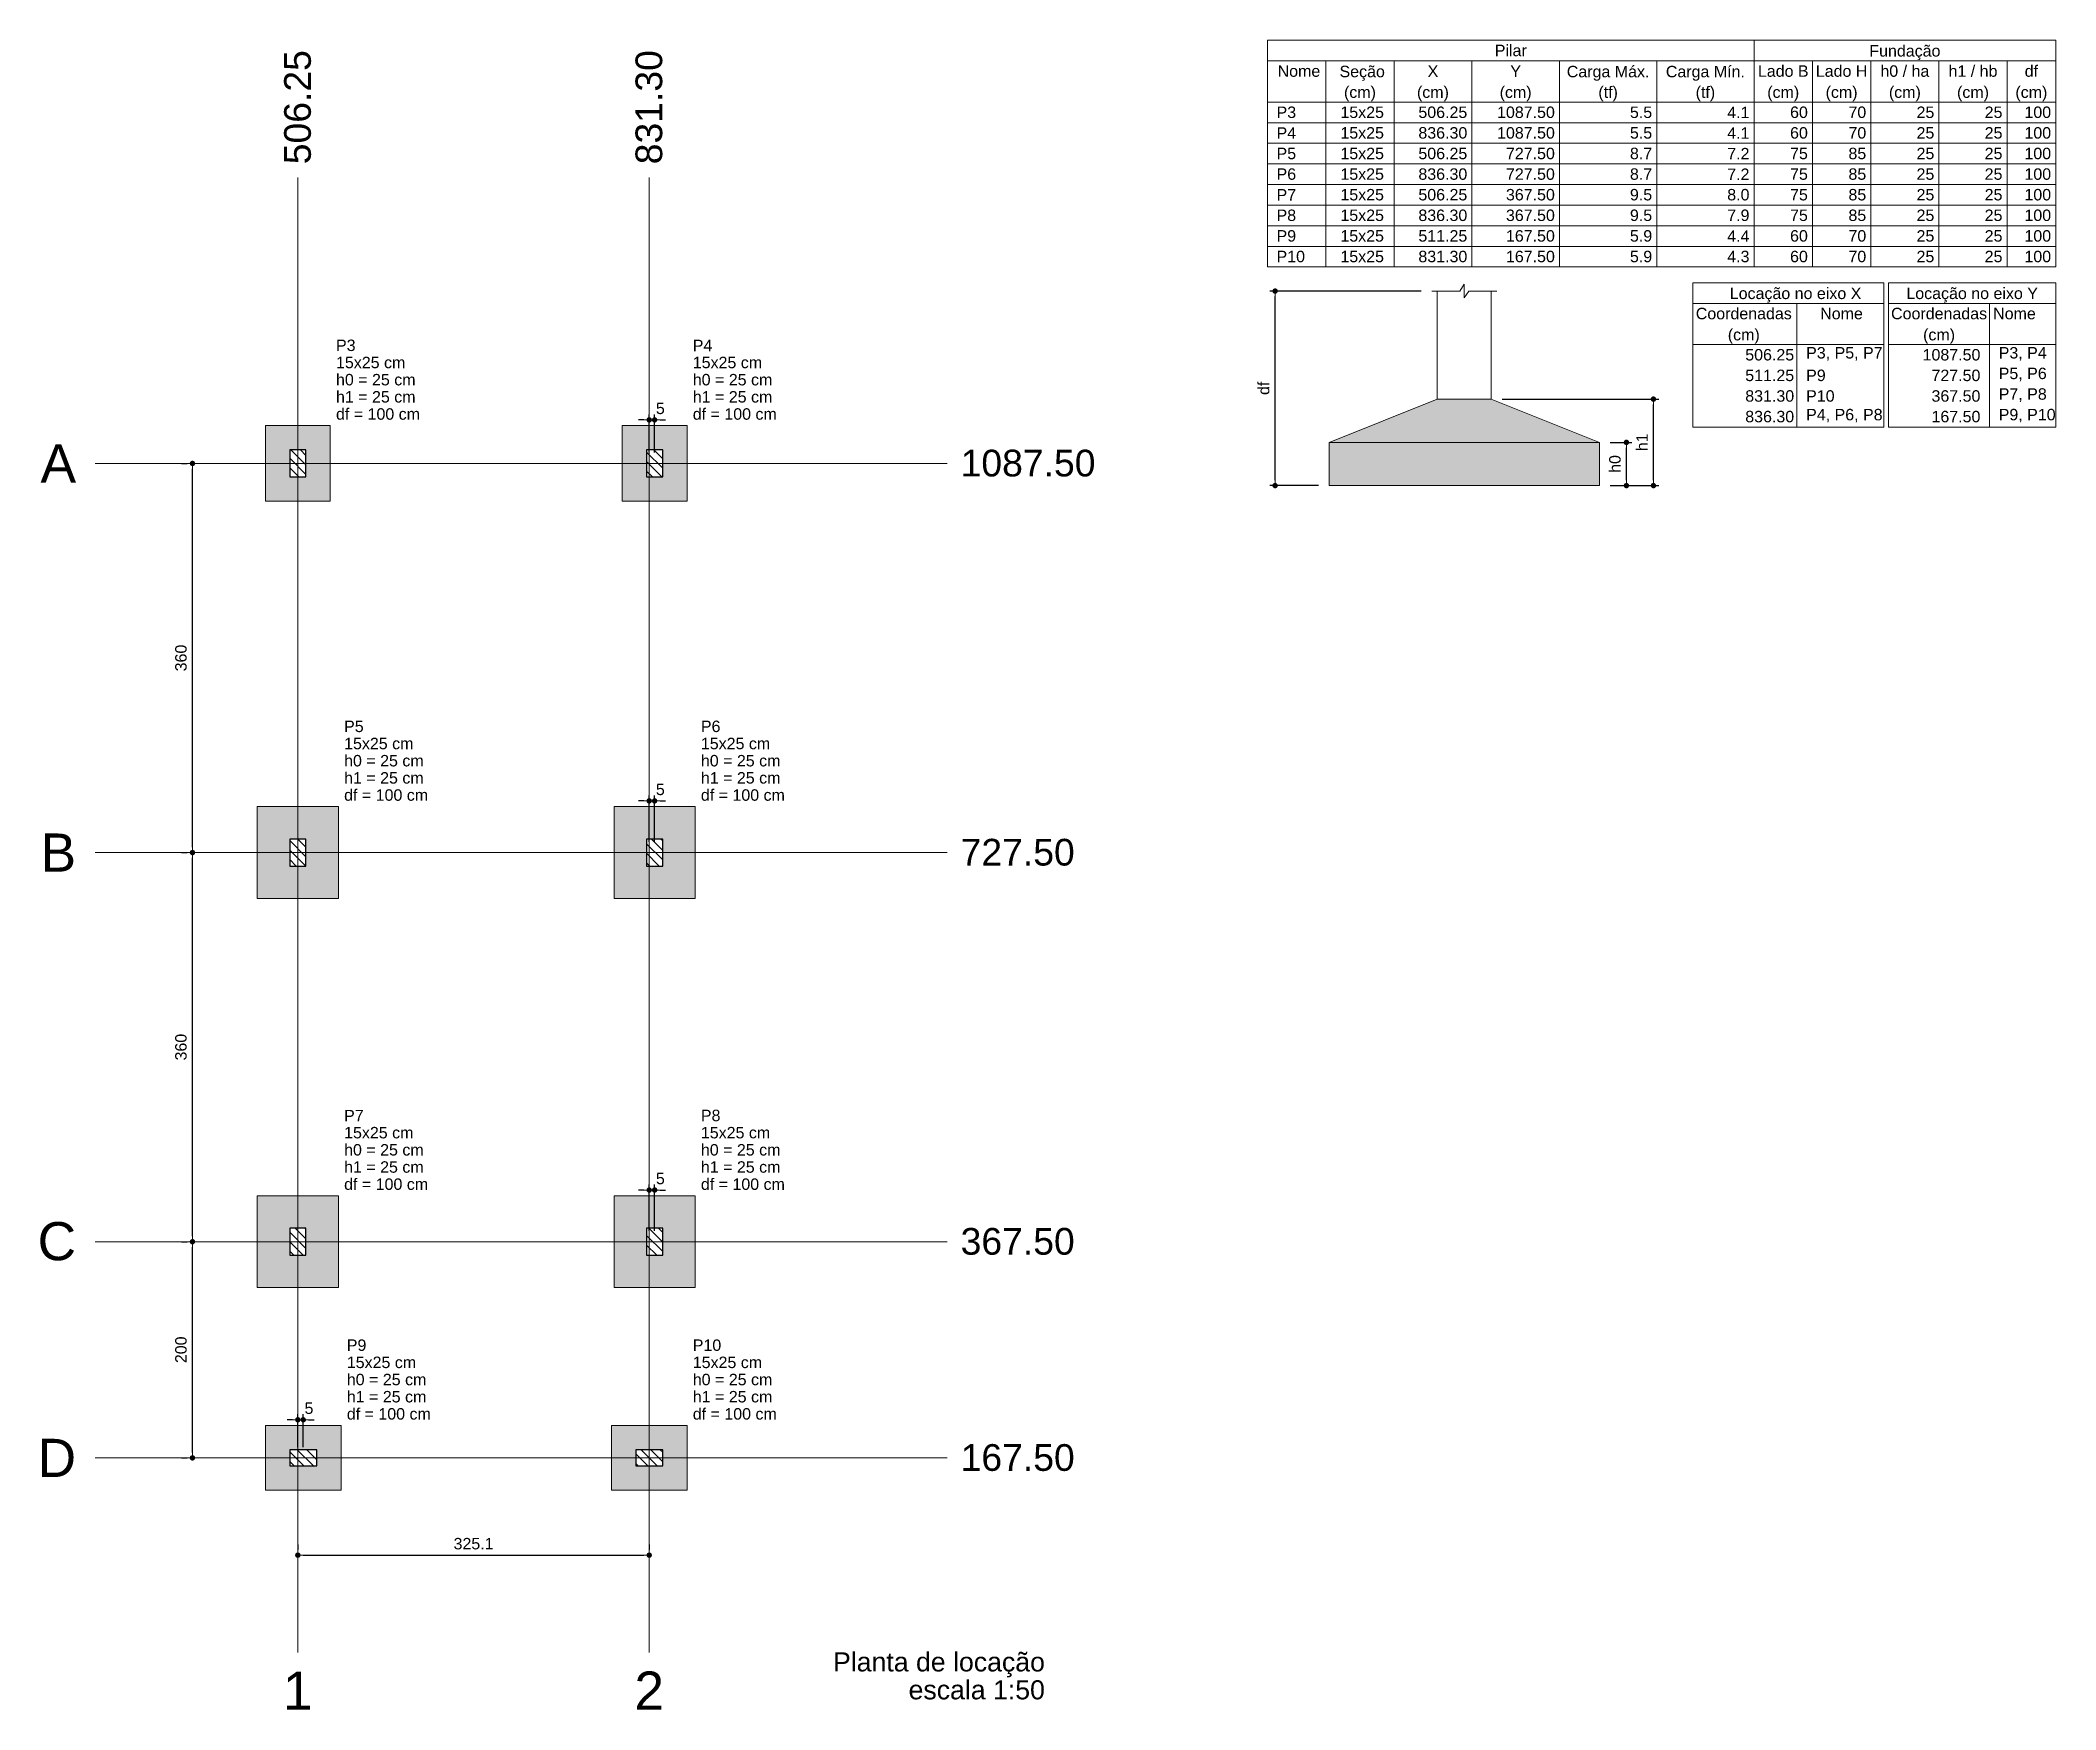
# Model space of a CAD drawing. Extents: x 5006 to 5323, y 875 to 3681.
# Drawn here: x 5208.56 to 5245.84, y 3625.83 to 3656.71 of the extents above; entities that cross this region are included whole.
import ezdxf

# ---------------------------------------------------------------- set-up
doc = ezdxf.new("R2010")
doc.units = 0
doc.header["$LTSCALE"] = 2
for name, color, linetype, lineweight in [('LC-Cotas', 7, 'Continuous', 5), ('LC-Eixos', 9, 'Continuous', 5), ('LC-Hachuras das sapatas', 43, 'Continuous', 5), ('LC-Hachuras dos pilares', 9, 'Continuous', 5), ('LC-Seção das fundações', 7, 'Continuous', 5), ('LC-Seção dos pilares', 4, 'Continuous', 30), ('LC-Tabelas', 1, 'Continuous', 20), ('LC-Textos', 3, 'Continuous', 20), ('LC-Textos das tabelas', 5, 'Continuous', 5)]:
    doc.layers.add(name, color=color, linetype=linetype, lineweight=lineweight)
doc.styles.add('ARIAL', font='arial.ttf')
doc.styles.get("Standard").update_dxf_attribs({"font": 'arial.ttf'})
doc.dimstyles.new('UM_1.000000', dxfattribs={"dimtxt": 0.18, "dimasz": 0.1, "dimexe": 0.1, "dimexo": 0.2, "dimgap": 0, "dimtad": 1, "dimtih": 1, "dimtoh": 1, "dimdec": 1, "dimzin": 0, "dimdsep": 46, "dimtxsty": 'Standard', "dimcen": 0.09, "dimdle": 0.1, "dimadec": 1, "dimazin": 2, "dimtfac": 1, "dimtdec": 4, "dimtofl": 0, "dimtmove": 0, "dimatfit": 3, "dimfxl": 1, "dimtolj": 1, "dimarcsym": 0})
doc.dimstyles.new('UM_50.000000', dxfattribs={"dimtxt": 0.18, "dimasz": 0.1, "dimexe": 0.1, "dimexo": 0.2, "dimgap": 0, "dimtad": 1, "dimtih": 1, "dimtoh": 1, "dimdec": 1, "dimlfac": 50, "dimzin": 0, "dimdsep": 46, "dimtxsty": 'Standard', "dimcen": 0.09, "dimdle": 0.1, "dimadec": 1, "dimazin": 2, "dimtfac": 1, "dimtdec": 4, "dimtofl": 0, "dimtmove": 0, "dimatfit": 3, "dimfxl": 1, "dimtolj": 1, "dimarcsym": 0})
pattern_1 = [(135, (5203.19627, 3627.13501), (-0.08838835, -0.08838835), [])]

msp = doc.modelspace()

# ---------------------------------------------------------------- texts
at = {"layer": 'LC-Textos', "linetype": 'Continuous', "char_height": 0.4942, "width": 4.234053, "attachment_point": 7, "rotation": 90, "line_spacing_factor": 0.798, "style": 'ARIAL'}
for s, insert in [('506.25', (5213.5684, 3654.4206)), ('831.30', (5220.0694, 3654.4206))]:
    msp.add_mtext(s, dxfattribs=dict(at, insert=insert))
at = {"layer": 'LC-Textos', "linetype": 'Continuous', "line_spacing_factor": 0.798, "style": 'ARIAL'}
for s, insert, char_height, width, attachment_point in [('P3', (5214.0272, 3650.9617), 0.2118, 0.730248, 7), ('P4', (5220.6282, 3650.9617), 0.2118, 0.730248, 7), ('h0 = 25 cm', (5214.0272, 3650.3263), 0.2118, 2.970452, 7), ('15x25 cm', (5214.0272, 3650.644), 0.2118, 2.583508, 7), ('h0 = 25 cm', (5220.6282, 3650.3263), 0.2118, 2.970452, 7), ('15x25 cm', (5220.6282, 3650.644), 0.2118, 2.583508, 7), ('h1 = 25 cm', (5214.0272, 3650.0086), 0.2118, 2.970452, 7), ('h1 = 25 cm', (5220.6282, 3650.0086), 0.2118, 2.970452, 7), ('df = 100 cm', (5214.0272, 3649.6909), 0.2118, 3.136286, 7), ('df = 100 cm', (5220.6282, 3649.6909), 0.2118, 3.136286, 7), ('A', (5209.2183, 3648.532), 0.706, 1.319038, 9), ('1087.50', (5225.5835, 3648.6379), 0.4942, 5.003943, 7), ('15x25 cm', (5214.1772, 3643.594), 0.2118, 2.583508, 7), ('P5', (5214.1772, 3643.9117), 0.2118, 0.730248, 7), ('15x25 cm', (5220.7782, 3643.594), 0.2118, 2.583508, 7), ('P6', (5220.7782, 3643.9117), 0.2118, 0.730248, 7), ('h0 = 25 cm', (5214.1772, 3643.2763), 0.2118, 2.970452, 7), ('h0 = 25 cm', (5220.7782, 3643.2763), 0.2118, 2.970452, 7), ('h1 = 25 cm', (5214.1772, 3642.9586), 0.2118, 2.970452, 7), ('h1 = 25 cm', (5220.7782, 3642.9586), 0.2118, 2.970452, 7), ('df = 100 cm', (5214.1772, 3642.6409), 0.2118, 3.136286, 7), ('df = 100 cm', (5220.7782, 3642.6409), 0.2118, 3.136286, 7), ('B', (5209.2183, 3641.332), 0.706, 1.319038, 9), ('727.50', (5225.5835, 3641.4379), 0.4942, 4.234053, 7), ('P7', (5214.1772, 3636.7117), 0.2118, 0.730248, 7), ('P8', (5220.7782, 3636.7117), 0.2118, 0.730248, 7), ('15x25 cm', (5214.1772, 3636.394), 0.2118, 2.583508, 7), ('15x25 cm', (5220.7782, 3636.394), 0.2118, 2.583508, 7), ('h0 = 25 cm', (5214.1772, 3636.0763), 0.2118, 2.970452, 7), ('h1 = 25 cm', (5214.1772, 3635.7586), 0.2118, 2.970452, 7), ('h0 = 25 cm', (5220.7782, 3636.0763), 0.2118, 2.970452, 7), ('h1 = 25 cm', (5220.7782, 3635.7586), 0.2118, 2.970452, 7), ('df = 100 cm', (5214.1772, 3635.4409), 0.2118, 3.136286, 7), ('df = 100 cm', (5220.7782, 3635.4409), 0.2118, 3.136286, 7), ('C', (5209.2183, 3634.132), 0.706, 1.428153, 9), ('367.50', (5225.5835, 3634.2379), 0.4942, 4.234053, 7), ('P9', (5214.2272, 3632.4617), 0.2118, 0.730248, 7), ('P10', (5220.6282, 3632.4617), 0.2118, 1.061915, 7), ('15x25 cm', (5214.2272, 3632.144), 0.2118, 2.583508, 7), ('15x25 cm', (5220.6282, 3632.144), 0.2118, 2.583508, 7), ('h0 = 25 cm', (5214.2272, 3631.8263), 0.2118, 2.970452, 7), ('h0 = 25 cm', (5220.6282, 3631.8263), 0.2118, 2.970452, 7), ('h1 = 25 cm', (5214.2272, 3631.5086), 0.2118, 2.970452, 7), ('h1 = 25 cm', (5220.6282, 3631.5086), 0.2118, 2.970452, 7), ('df = 100 cm', (5214.2272, 3631.1909), 0.2118, 3.136286, 7), ('df = 100 cm', (5220.6282, 3631.1909), 0.2118, 3.136286, 7), ('D', (5209.2183, 3630.132), 0.706, 1.428153, 9), ('167.50', (5225.5835, 3630.2379), 0.4942, 4.234053, 7), ('1', (5213.3213, 3625.826), 0.706, 1.099842, 8), ('2', (5219.8223, 3625.826), 0.706, 1.099842, 8)]:
    msp.add_mtext(s, dxfattribs=dict(at, insert=insert, char_height=char_height, width=width, attachment_point=attachment_point))
at = {"layer": 'LC-Textos', "char_height": 0.353, "attachment_point": 9, "line_spacing_factor": 0.798, "style": 'ARIAL'}
for s, insert, width in [('Planta de locação', (5227.1429, 3626.4251), 7.884461), ('escala 1:50', (5227.1427, 3626.0122), 5.062066)]:
    msp.add_mtext(s, dxfattribs=dict(at, insert=insert, width=width))
at = {"layer": 'LC-Textos das tabelas', "linetype": 'Continuous', "char_height": 0.2118, "line_spacing_factor": 0.798, "style": 'ARIAL'}
for s, insert, width, attachment_point in [('Pilar', (5235.7627, 3656.4176), 1.186844, 8), ('Fundação', (5243.0543, 3656.348), 2.638751, 8), (' Nome ', (5231.8021, 3656.0364), 1.912219, 8), (' Seção ', (5232.9723, 3655.966), 2.011871, 8), ('X', (5234.3225, 3656.0364), 0.395711, 8), ('Y', (5235.8527, 3656.0364), 0.395711, 8), ('Carga Máx.', (5237.5633, 3655.966), 3.066328, 8), ('Carga Mín.', (5239.3633, 3655.966), 2.934521, 8), ('Lado B', (5240.8036, 3656.0364), 1.880353, 8), ('Lado H', (5241.8837, 3656.0364), 1.913088, 8), ('h0 / ha', (5243.0539, 3656.0364), 1.814305, 8), ('h1 / hb', (5244.3141, 3656.0364), 1.814305, 8), ('df', (5245.3943, 3656.0364), 0.494784, 8), ('(cm)', (5232.9723, 3655.585), 1.185975, 8), ('(cm)', (5234.3223, 3655.585), 1.185975, 8), ('(cm)', (5235.8523, 3655.585), 1.185975, 8), ('(tf)', (5237.5633, 3655.585), 0.724795, 8), ('(tf)', (5239.3633, 3655.585), 0.724795, 8), ('(cm)', (5240.8033, 3655.585), 1.185975, 8), ('(cm)', (5241.8833, 3655.585), 1.185975, 8), ('(cm)', (5243.0543, 3655.585), 1.185975, 8), ('(cm)', (5244.3143, 3655.585), 1.185975, 8), ('(cm)', (5245.3943, 3655.585), 1.185975, 8), (' P3 ', (5231.3467, 3655.2739), 1.055327, 7), (' 15x25 ', (5232.9722, 3655.2739), 1.946112, 8), (' 506.25 ', (5234.9579, 3655.2739), 2.144257, 9), (' 1087.50 ', (5236.5781, 3655.2739), 2.47421, 9), (' 5.5 ', (5238.3784, 3655.2739), 1.154399, 9), (' 4.1 ', (5240.1787, 3655.2739), 1.154399, 9), (' 60 ', (5241.2589, 3655.2739), 0.989568, 9), (' 70 ', (5242.3391, 3655.2739), 0.989568, 9), (' 25 ', (5243.5993, 3655.2739), 0.989568, 9), (' 25 ', (5244.8595, 3655.2739), 0.989568, 9), (' 100 ', (5245.7597, 3655.2739), 1.319521, 9), (' P4 ', (5231.3467, 3654.8927), 1.055327, 7), (' 15x25 ', (5232.9722, 3654.8927), 1.946112, 8), (' 836.30 ', (5234.9579, 3654.8927), 2.144257, 9), (' 1087.50 ', (5236.5781, 3654.8927), 2.47421, 9), (' 5.5 ', (5238.3784, 3654.8927), 1.154399, 9), (' 4.1 ', (5240.1787, 3654.8927), 1.154399, 9), (' 60 ', (5241.2589, 3654.8927), 0.989568, 9), (' 70 ', (5242.3391, 3654.8927), 0.989568, 9), (' 25 ', (5243.5993, 3654.8927), 0.989568, 9), (' 25 ', (5244.8595, 3654.8927), 0.989568, 9), (' 100 ', (5245.7597, 3654.8927), 1.319521, 9), (' P5 ', (5231.3467, 3654.5114), 1.055327, 7), (' 15x25 ', (5232.9722, 3654.5114), 1.946112, 8), (' 506.25 ', (5234.9579, 3654.5114), 2.144257, 9), (' 727.50 ', (5236.5781, 3654.5114), 2.144257, 9), (' 8.7 ', (5238.3784, 3654.5114), 1.154399, 9), (' 7.2 ', (5240.1787, 3654.5114), 1.154399, 9), (' 75 ', (5241.2589, 3654.5114), 0.989568, 9), (' 85 ', (5242.3391, 3654.5114), 0.989568, 9), (' 25 ', (5243.5993, 3654.5114), 0.989568, 9), (' 25 ', (5244.8595, 3654.5114), 0.989568, 9), (' 100 ', (5245.7597, 3654.5114), 1.319521, 9), (' P6 ', (5231.3467, 3654.1302), 1.055327, 7), (' 15x25 ', (5232.9722, 3654.1302), 1.946112, 8), (' 836.30 ', (5234.9579, 3654.1302), 2.144257, 9), (' 727.50 ', (5236.5781, 3654.1302), 2.144257, 9), (' 8.7 ', (5238.3784, 3654.1302), 1.154399, 9), (' 7.2 ', (5240.1787, 3654.1302), 1.154399, 9), (' 75 ', (5241.2589, 3654.1302), 0.989568, 9), (' 85 ', (5242.3391, 3654.1302), 0.989568, 9), (' 25 ', (5243.5993, 3654.1302), 0.989568, 9), (' 25 ', (5244.8595, 3654.1302), 0.989568, 9), (' 100 ', (5245.7597, 3654.1302), 1.319521, 9), (' P7 ', (5231.3467, 3653.7489), 1.055327, 7), (' 15x25 ', (5232.9722, 3653.7489), 1.946112, 8), (' 506.25 ', (5234.9579, 3653.7489), 2.144257, 9), (' 367.50 ', (5236.5781, 3653.7489), 2.144257, 9), (' 9.5 ', (5238.3784, 3653.7489), 1.154399, 9), (' 8.0 ', (5240.1787, 3653.7489), 1.154399, 9), (' 75 ', (5241.2589, 3653.7489), 0.989568, 9), (' 85 ', (5242.3391, 3653.7489), 0.989568, 9), (' 25 ', (5243.5993, 3653.7489), 0.989568, 9), (' 25 ', (5244.8595, 3653.7489), 0.989568, 9), (' 100 ', (5245.7597, 3653.7489), 1.319521, 9), (' P8 ', (5231.3467, 3653.3677), 1.055327, 7), (' 15x25 ', (5232.9722, 3653.3677), 1.946112, 8), (' 836.30 ', (5234.9579, 3653.3677), 2.144257, 9), (' 367.50 ', (5236.5781, 3653.3677), 2.144257, 9), (' 9.5 ', (5238.3784, 3653.3677), 1.154399, 9), (' 7.9 ', (5240.1787, 3653.3677), 1.154399, 9), (' 75 ', (5241.2589, 3653.3677), 0.989568, 9), (' 85 ', (5242.3391, 3653.3677), 0.989568, 9), (' 25 ', (5243.5993, 3653.3677), 0.989568, 9), (' 25 ', (5244.8595, 3653.3677), 0.989568, 9), (' 100 ', (5245.7597, 3653.3677), 1.319521, 9), (' P9 ', (5231.3467, 3652.9865), 1.055327, 7), (' 15x25 ', (5232.9722, 3652.9865), 1.946112, 8), (' 511.25 ', (5234.9579, 3652.9865), 2.144257, 9), (' 167.50 ', (5236.5781, 3652.9865), 2.144257, 9), (' 5.9 ', (5238.3784, 3652.9865), 1.154399, 9), (' 4.4 ', (5240.1787, 3652.9865), 1.154399, 9), (' 60 ', (5241.2589, 3652.9865), 0.989568, 9), (' 70 ', (5242.3391, 3652.9865), 0.989568, 9), (' 25 ', (5243.5993, 3652.9865), 0.989568, 9), (' 25 ', (5244.8595, 3652.9865), 0.989568, 9), (' 100 ', (5245.7597, 3652.9865), 1.319521, 9), (' P10 ', (5231.3467, 3652.6052), 1.385279, 7), (' 15x25 ', (5232.9722, 3652.6052), 1.946112, 8), (' 831.30 ', (5234.9579, 3652.6052), 2.144257, 9), (' 167.50 ', (5236.5781, 3652.6052), 2.144257, 9), (' 5.9 ', (5238.3784, 3652.6052), 1.154399, 9), (' 4.3 ', (5240.1787, 3652.6052), 1.154399, 9), (' 60 ', (5241.2589, 3652.6052), 0.989568, 9), (' 70 ', (5242.3391, 3652.6052), 0.989568, 9), (' 25 ', (5243.5993, 3652.6052), 0.989568, 9), (' 25 ', (5244.8595, 3652.6052), 0.989568, 9), (' 100 ', (5245.7597, 3652.6052), 1.319521, 9), ('Locação no eixo X', (5241.0316, 3651.8612), 4.785018, 8), ('Locação no eixo Y', (5244.2988, 3651.8612), 4.606602, 8), ('Coordenadas', (5240.0737, 3651.5496), 3.581417, 8), ('Nome', (5241.8819, 3651.5496), 1.591418, 8), ('Coordenadas', (5243.687, 3651.5496), 3.581417, 8), ('Nome', (5245.0819, 3651.5496), 1.591418, 8), ('(cm)', (5240.0733, 3651.0982), 1.192836, 8), ('(cm)', (5243.6866, 3651.0982), 1.192836, 8), ('506.25', (5241.0057, 3650.7871), 1.824166, 9), ('P3, P5, P7', (5241.2273, 3650.7871), 2.854078, 7), ('1087.50', (5244.4515, 3650.7871), 2.155833, 9), ('P3, P4', (5244.7904, 3650.7871), 1.792163, 7), ('511.25', (5241.0057, 3650.4058), 1.824166, 9), ('P9', (5241.2273, 3650.4058), 0.730248, 7), ('727.50', (5244.4515, 3650.4058), 1.824166, 9), ('P5, P6', (5244.7904, 3650.4058), 1.792163, 7), ('831.30', (5241.0057, 3650.0246), 1.824166, 9), ('P10', (5241.2273, 3650.0246), 1.061915, 7), ('367.50', (5244.4515, 3650.0246), 1.824166, 9), ('P7, P8', (5244.7904, 3650.0246), 1.792163, 7), ('836.30', (5241.0057, 3649.6434), 1.824166, 9), ('P4, P6, P8', (5241.2273, 3649.6434), 2.854078, 7), ('167.50', (5244.4515, 3649.6434), 1.824166, 9), ('P9, P10', (5244.7904, 3649.6434), 2.12383, 7)]:
    msp.add_mtext(s, dxfattribs=dict(at, insert=insert, width=width, attachment_point=attachment_point))

# ---------------------------------------------------------------- blocks, each defined once
blk = doc.blocks.new('_DOT')
at = {"color": 0, "linetype": 'ByBlock'}
blk.add_line((-0.5, 0), (-1, 0), dxfattribs=at)
at = {"color": 0, "linetype": 'ByBlock', "const_width": 0.5}
blk.add_lwpolyline([(-0.25, 0, 1), (0.25, 0, 1)], format="xyb", close=True, dxfattribs=at)
blk = doc.blocks.new('*D710')
at = {"layer": 'Defpoints', "color": 0, "transparency": 16777216}
for p in [(5219.822, 3649.691), (5219.822, 3648.885), (5219.922, 3648.885)]:
    blk.add_point(p, dxfattribs=at)
at = {"layer": 'LC-Cotas', "color": 0, "lineweight": -2, "transparency": 16777216}
for p, q in [((5219.822, 3649.085), (5219.822, 3649.791)), ((5219.922, 3649.085), (5219.922, 3649.791)), ((5219.722, 3649.691), (5219.622, 3649.691)), ((5220.022, 3649.691), (5220.122, 3649.691))]:
    blk.add_line(p, q, dxfattribs=at)
at = {"layer": 'LC-Cotas', "color": 0, "lineweight": -2, "transparency": 16777216, "xscale": 0.1, "yscale": 0.1, "zscale": 0.1}
blk.add_blockref('_DOT', (5219.822, 3649.691), dxfattribs=at)
at = {"layer": 'LC-Cotas', "color": 0, "lineweight": -2, "transparency": 16777216, "xscale": 0.1, "yscale": 0.1, "zscale": 0.1, "rotation": 180}
blk.add_blockref('_DOT', (5219.922, 3649.691), dxfattribs=at)
at = {"layer": 'LC-Cotas', "transparency": 16777216, "insert": (5220.028, 3649.903), "char_height": 0.2118, "attachment_point": 5, "rotation": 0.0057, "style": 'ARIAL'}
blk.add_mtext('\\A1;5', dxfattribs=at)
blk = doc.blocks.new('*D711')
at = {"layer": 'Defpoints', "color": 0, "transparency": 16777216}
for p in [(5219.822, 3642.641), (5219.822, 3641.685), (5219.922, 3641.685)]:
    blk.add_point(p, dxfattribs=at)
at = {"layer": 'LC-Cotas', "color": 0, "lineweight": -2, "transparency": 16777216}
for p, q in [((5219.822, 3641.885), (5219.822, 3642.741)), ((5219.922, 3641.885), (5219.922, 3642.741)), ((5219.722, 3642.641), (5219.622, 3642.641)), ((5220.022, 3642.641), (5220.122, 3642.641))]:
    blk.add_line(p, q, dxfattribs=at)
at = {"layer": 'LC-Cotas', "color": 0, "lineweight": -2, "transparency": 16777216, "xscale": 0.1, "yscale": 0.1, "zscale": 0.1}
blk.add_blockref('_DOT', (5219.822, 3642.641), dxfattribs=at)
at = {"layer": 'LC-Cotas', "color": 0, "lineweight": -2, "transparency": 16777216, "xscale": 0.1, "yscale": 0.1, "zscale": 0.1, "rotation": 180}
blk.add_blockref('_DOT', (5219.922, 3642.641), dxfattribs=at)
at = {"layer": 'LC-Cotas', "transparency": 16777216, "insert": (5220.028, 3642.853), "char_height": 0.2118, "attachment_point": 5, "rotation": 0.0057, "style": 'ARIAL'}
blk.add_mtext('\\A1;5', dxfattribs=at)
blk = doc.blocks.new('*D712')
at = {"layer": 'Defpoints', "color": 0, "transparency": 16777216}
for p in [(5219.822, 3635.441), (5219.822, 3634.485), (5219.922, 3634.485)]:
    blk.add_point(p, dxfattribs=at)
at = {"layer": 'LC-Cotas', "color": 0, "lineweight": -2, "transparency": 16777216}
for p, q in [((5219.722, 3635.441), (5219.622, 3635.441)), ((5219.822, 3634.685), (5219.822, 3635.541)), ((5219.922, 3634.685), (5219.922, 3635.541)), ((5220.022, 3635.441), (5220.122, 3635.441))]:
    blk.add_line(p, q, dxfattribs=at)
at = {"layer": 'LC-Cotas', "color": 0, "lineweight": -2, "transparency": 16777216, "xscale": 0.1, "yscale": 0.1, "zscale": 0.1}
blk.add_blockref('_DOT', (5219.822, 3635.441), dxfattribs=at)
at = {"layer": 'LC-Cotas', "color": 0, "lineweight": -2, "transparency": 16777216, "xscale": 0.1, "yscale": 0.1, "zscale": 0.1, "rotation": 180}
blk.add_blockref('_DOT', (5219.922, 3635.441), dxfattribs=at)
at = {"layer": 'LC-Cotas', "transparency": 16777216, "insert": (5220.028, 3635.653), "char_height": 0.2118, "attachment_point": 5, "rotation": 0.0057, "style": 'ARIAL'}
blk.add_mtext('\\A1;5', dxfattribs=at)
blk = doc.blocks.new('*D713')
at = {"layer": 'Defpoints', "color": 0, "transparency": 16777216}
for p in [(5213.321, 3631.191), (5213.321, 3630.485), (5213.421, 3630.485)]:
    blk.add_point(p, dxfattribs=at)
at = {"layer": 'LC-Cotas', "color": 0, "lineweight": -2, "transparency": 16777216}
for p, q in [((5213.221, 3631.191), (5213.121, 3631.191)), ((5213.321, 3630.685), (5213.321, 3631.291)), ((5213.421, 3630.685), (5213.421, 3631.291)), ((5213.521, 3631.191), (5213.621, 3631.191))]:
    blk.add_line(p, q, dxfattribs=at)
at = {"layer": 'LC-Cotas', "color": 0, "lineweight": -2, "transparency": 16777216, "xscale": 0.1, "yscale": 0.1, "zscale": 0.1}
blk.add_blockref('_DOT', (5213.321, 3631.191), dxfattribs=at)
at = {"layer": 'LC-Cotas', "color": 0, "lineweight": -2, "transparency": 16777216, "xscale": 0.1, "yscale": 0.1, "zscale": 0.1, "rotation": 180}
blk.add_blockref('_DOT', (5213.421, 3631.191), dxfattribs=at)
at = {"layer": 'LC-Cotas', "transparency": 16777216, "insert": (5213.527, 3631.403), "char_height": 0.2118, "attachment_point": 5, "rotation": 0.0057, "style": 'ARIAL'}
blk.add_mtext('\\A1;5', dxfattribs=at)
blk = doc.blocks.new('*D714')
at = {"layer": 'Defpoints', "color": 0, "transparency": 16777216}
for p in [(5211.371, 3634.485), (5211.371, 3634.485), (5211.371, 3630.485)]:
    blk.add_point(p, dxfattribs=at)
at = {"layer": 'LC-Cotas', "color": 0, "lineweight": -2, "transparency": 16777216}
for p, q in [((5211.171, 3634.485), (5211.271, 3634.485)), ((5211.371, 3630.585), (5211.371, 3634.385)), ((5211.171, 3630.485), (5211.271, 3630.485))]:
    blk.add_line(p, q, dxfattribs=at)
at = {"layer": 'LC-Cotas', "color": 0, "lineweight": -2, "transparency": 16777216, "xscale": 0.1, "yscale": 0.1, "zscale": 0.1}
for p, rotation in [((5211.371, 3634.485), 90), ((5211.371, 3630.485), 270)]:
    blk.add_blockref('_DOT', p, dxfattribs=dict(at, rotation=rotation))
at = {"layer": 'LC-Cotas', "transparency": 16777216, "insert": (5211.159, 3632.485), "char_height": 0.2118, "attachment_point": 5, "rotation": 90, "style": 'ARIAL'}
blk.add_mtext('\\A1;200', dxfattribs=at)
blk = doc.blocks.new('*D715')
at = {"layer": 'Defpoints', "color": 0, "transparency": 16777216}
for p in [(5211.371, 3641.685), (5211.371, 3641.685), (5211.371, 3634.485)]:
    blk.add_point(p, dxfattribs=at)
at = {"layer": 'LC-Cotas', "color": 0, "lineweight": -2, "transparency": 16777216}
for p, q in [((5211.171, 3641.685), (5211.271, 3641.685)), ((5211.371, 3634.585), (5211.371, 3641.585)), ((5211.171, 3634.485), (5211.271, 3634.485))]:
    blk.add_line(p, q, dxfattribs=at)
at = {"layer": 'LC-Cotas', "color": 0, "lineweight": -2, "transparency": 16777216, "xscale": 0.1, "yscale": 0.1, "zscale": 0.1}
for p, rotation in [((5211.371, 3641.685), 90), ((5211.371, 3634.485), 270)]:
    blk.add_blockref('_DOT', p, dxfattribs=dict(at, rotation=rotation))
at = {"layer": 'LC-Cotas', "transparency": 16777216, "insert": (5211.159, 3638.085), "char_height": 0.2118, "attachment_point": 5, "rotation": 90, "style": 'ARIAL'}
blk.add_mtext('\\A1;360', dxfattribs=at)
blk = doc.blocks.new('*D716')
at = {"layer": 'Defpoints', "color": 0, "transparency": 16777216}
for p in [(5211.371, 3648.885), (5211.371, 3648.885), (5211.371, 3641.685)]:
    blk.add_point(p, dxfattribs=at)
at = {"layer": 'LC-Cotas', "color": 0, "lineweight": -2, "transparency": 16777216}
for p, q in [((5211.171, 3648.885), (5211.271, 3648.885)), ((5211.371, 3641.785), (5211.371, 3648.785)), ((5211.171, 3641.685), (5211.271, 3641.685))]:
    blk.add_line(p, q, dxfattribs=at)
at = {"layer": 'LC-Cotas', "color": 0, "lineweight": -2, "transparency": 16777216, "xscale": 0.1, "yscale": 0.1, "zscale": 0.1}
for p, rotation in [((5211.371, 3648.885), 90), ((5211.371, 3641.685), 270)]:
    blk.add_blockref('_DOT', p, dxfattribs=dict(at, rotation=rotation))
at = {"layer": 'LC-Cotas', "transparency": 16777216, "insert": (5211.159, 3645.285), "char_height": 0.2118, "attachment_point": 5, "rotation": 90, "style": 'ARIAL'}
blk.add_mtext('\\A1;360', dxfattribs=at)
blk = doc.blocks.new('*D717')
at = {"layer": 'Defpoints', "color": 0, "transparency": 16777216}
for p in [(5213.321, 3628.685), (5219.822, 3628.685), (5219.822, 3628.685)]:
    blk.add_point(p, dxfattribs=at)
at = {"layer": 'LC-Cotas', "color": 0, "lineweight": -2, "transparency": 16777216}
for p, q in [((5213.321, 3628.885), (5213.321, 3628.785)), ((5213.421, 3628.685), (5219.722, 3628.685)), ((5219.822, 3628.885), (5219.822, 3628.785))]:
    blk.add_line(p, q, dxfattribs=at)
at = {"layer": 'LC-Cotas', "color": 0, "lineweight": -2, "transparency": 16777216, "xscale": 0.1, "yscale": 0.1, "zscale": 0.1, "rotation": 180}
blk.add_blockref('_DOT', (5213.321, 3628.685), dxfattribs=at)
at = {"layer": 'LC-Cotas', "color": 0, "lineweight": -2, "transparency": 16777216, "xscale": 0.1, "yscale": 0.1, "zscale": 0.1}
blk.add_blockref('_DOT', (5219.822, 3628.685), dxfattribs=at)
at = {"layer": 'LC-Cotas', "transparency": 16777216, "insert": (5216.572, 3628.897), "char_height": 0.2118, "attachment_point": 5, "rotation": 0.0057, "style": 'ARIAL'}
blk.add_mtext('\\A1;325.1', dxfattribs=at)
blk = doc.blocks.new('*D707')
at = {"layer": 'Defpoints', "color": 0, "transparency": 16777216}
for p in [(5231.402, 3652.075), (5234.302, 3652.075), (5232.402, 3648.475)]:
    blk.add_point(p, dxfattribs=at)
at = {"layer": 'LC-Cotas', "color": 0, "lineweight": -2, "transparency": 16777216}
for p, q in [((5234.102, 3652.075), (5231.302, 3652.075)), ((5231.402, 3648.575), (5231.402, 3651.975)), ((5232.202, 3648.475), (5231.302, 3648.475))]:
    blk.add_line(p, q, dxfattribs=at)
at = {"layer": 'LC-Cotas', "color": 0, "lineweight": -2, "transparency": 16777216, "xscale": 0.1, "yscale": 0.1, "zscale": 0.1}
for p, rotation in [((5231.402, 3652.075), 90), ((5231.402, 3648.475), 270)]:
    blk.add_blockref('_DOT', p, dxfattribs=dict(at, rotation=rotation))
at = {"layer": 'LC-Cotas', "transparency": 16777216, "insert": (5231.191, 3650.275), "char_height": 0.2118, "attachment_point": 5, "rotation": 90, "style": 'ARIAL'}
blk.add_mtext('\\A1;df', dxfattribs=at)
blk = doc.blocks.new('*D708')
at = {"layer": 'Defpoints', "color": 0, "transparency": 16777216}
for p in [(5237.402, 3649.275), (5237.902, 3649.275), (5237.402, 3648.475)]:
    blk.add_point(p, dxfattribs=at)
at = {"layer": 'LC-Cotas', "color": 0, "lineweight": -2, "transparency": 16777216}
for p, q in [((5237.602, 3649.275), (5238.002, 3649.275)), ((5237.902, 3648.575), (5237.902, 3649.175)), ((5237.602, 3648.475), (5238.002, 3648.475))]:
    blk.add_line(p, q, dxfattribs=at)
at = {"layer": 'LC-Cotas', "color": 0, "lineweight": -2, "transparency": 16777216, "xscale": 0.1, "yscale": 0.1, "zscale": 0.1}
for p, rotation in [((5237.902, 3649.275), 90), ((5237.902, 3648.475), 270)]:
    blk.add_blockref('_DOT', p, dxfattribs=dict(at, rotation=rotation))
at = {"layer": 'LC-Cotas', "transparency": 16777216, "insert": (5237.691, 3648.875), "char_height": 0.2118, "attachment_point": 5, "rotation": 90, "style": 'ARIAL'}
blk.add_mtext('\\A1;h0', dxfattribs=at)
blk = doc.blocks.new('*D709')
at = {"layer": 'Defpoints', "color": 0, "transparency": 16777216}
for p in [(5235.402, 3650.075), (5238.402, 3650.075), (5237.402, 3648.475)]:
    blk.add_point(p, dxfattribs=at)
at = {"layer": 'LC-Cotas', "color": 0, "lineweight": -2, "transparency": 16777216}
for p, q in [((5235.602, 3650.075), (5238.502, 3650.075)), ((5238.402, 3648.575), (5238.402, 3649.975)), ((5237.602, 3648.475), (5238.502, 3648.475))]:
    blk.add_line(p, q, dxfattribs=at)
at = {"layer": 'LC-Cotas', "color": 0, "lineweight": -2, "transparency": 16777216, "xscale": 0.1, "yscale": 0.1, "zscale": 0.1}
for p, rotation in [((5238.402, 3650.075), 90), ((5238.402, 3648.475), 270)]:
    blk.add_blockref('_DOT', p, dxfattribs=dict(at, rotation=rotation))
at = {"layer": 'LC-Cotas', "transparency": 16777216, "insert": (5238.191, 3649.275), "char_height": 0.2118, "attachment_point": 5, "rotation": 90, "style": 'ARIAL'}
blk.add_mtext('\\A1;h1', dxfattribs=at)

# ---------------------------------------------------------------- dimensions: what is measured, and where the dimension line sits
at = {"layer": 'LC-Cotas'}
for base, p1, p2, text, picture, middle in [((5231.4024, 3652.0754), (5232.4024, 3648.4754), (5234.3024, 3652.0754), 'df', '*D707', (5231.1906, 3650.2754)), ((5238.4024, 3650.0754), (5237.4024, 3648.4754), (5235.4024, 3650.0754), 'h1', '*D709', (5238.1906, 3649.2754)), ((5237.9024, 3649.2754), (5237.4024, 3648.4754), (5237.4024, 3649.2754), 'h0', '*D708', (5237.6906, 3648.8754))]:
    dim = msp.add_linear_dim(base=base, p1=p1, p2=p2, angle=90, text=text, dimstyle='UM_1.000000', override={"dimtxt": 0.2118, "dimasz": 0.1, "dimexe": 0.1, "dimexo": 0.2, "dimtad": 1, "dimtih": 0, "dimtoh": 0, "dimdec": 1, "dimlfac": 1, "dimzin": 8, "dimtxsty": 'ARIAL', "dimblk": 'DOT', "dimblk1": 'DOT', "dimblk2": 'DOT', "dimsah": 1, "dimdle": 0.1, "dimse1": 0, "dimse2": 0, "dimclrt": 256, "dimadec": 1, "dimazin": 3, "dimtmove": 2, "dimldrblk": 'DOT'}, dxfattribs=at)
    dim.commit()
    dim.dimension.update_dxf_attribs({"geometry": picture, "text_midpoint": middle, "dimtype": 160, "text_rotation": 90})
for base, p1, p2, picture, middle, turn in [((5219.8223, 3649.6909), (5219.9223, 3648.885), (5219.8223, 3648.885), '*D710', (5220.0282, 3649.9027), 0.00573), ((5219.8223, 3642.6409), (5219.9223, 3641.685), (5219.8223, 3641.685), '*D711', (5220.0282, 3642.8527), 0.00573), ((5219.8223, 3635.4409), (5219.9223, 3634.485), (5219.8223, 3634.485), '*D712', (5220.0282, 3635.6527), 0.00573), ((5213.3213, 3631.1909), (5213.4213, 3630.485), (5213.3213, 3630.485), '*D713', (5213.5272, 3631.4027), 0.00573), ((5219.8222710539, 3628.6850085202), (5213.3212710539, 3628.6850085202), (5219.8222710539, 3628.6850085202), '*D717', (5216.5717710539, 3628.8968085143), 0.005729578)]:
    dim = msp.add_linear_dim(base=base, p1=p1, p2=p2, dimstyle='UM_50.000000', override={"dimtxt": 0.2118, "dimasz": 0.1, "dimexe": 0.1, "dimexo": 0.2, "dimtad": 1, "dimtih": 0, "dimtoh": 0, "dimdec": 1, "dimlfac": 50, "dimzin": 8, "dimtxsty": 'ARIAL', "dimblk": 'DOT', "dimblk1": 'DOT', "dimblk2": 'DOT', "dimsah": 1, "dimdle": 0.1, "dimse1": 0, "dimse2": 0, "dimclrt": 256, "dimadec": 1, "dimazin": 3, "dimtmove": 2, "dimldrblk": 'DOT'}, dxfattribs=at)
    dim.commit()
    dim.dimension.update_dxf_attribs({"geometry": picture, "text_midpoint": middle, "dimtype": 160, "text_rotation": turn})
for base, p1, p2, picture, middle in [((5211.3713, 3648.885), (5211.3713, 3641.685), (5211.3713, 3648.885), '*D716', (5211.1595, 3645.285)), ((5211.3713, 3641.685), (5211.3713, 3634.485), (5211.3713, 3641.685), '*D715', (5211.1595, 3638.085)), ((5211.3713, 3634.485), (5211.3713, 3630.485), (5211.3713, 3634.485), '*D714', (5211.1595, 3632.485))]:
    dim = msp.add_linear_dim(base=base, p1=p1, p2=p2, angle=90, dimstyle='UM_50.000000', override={"dimtxt": 0.2118, "dimasz": 0.1, "dimexe": 0.1, "dimexo": 0.2, "dimtad": 1, "dimtih": 0, "dimtoh": 0, "dimdec": 1, "dimlfac": 50, "dimzin": 8, "dimtxsty": 'ARIAL', "dimblk": 'DOT', "dimblk1": 'DOT', "dimblk2": 'DOT', "dimsah": 1, "dimdle": 0.1, "dimse1": 0, "dimse2": 0, "dimclrt": 256, "dimadec": 1, "dimazin": 3, "dimtmove": 2, "dimldrblk": 'DOT'}, dxfattribs=at)
    dim.commit()
    dim.dimension.update_dxf_attribs({"geometry": picture, "text_midpoint": middle, "dimtype": 160, "text_rotation": 90})

# ---------------------------------------------------------------- hatches: boundary and pattern name
at = {"layer": 'LC-Hachuras das sapatas', "linetype": 'Continuous'}
msp.add_hatch(color=256, dxfattribs=at).paths.add_polyline_path([(5232.4024, 3648.4754), (5237.4024, 3648.4754), (5237.4024, 3649.2754), (5235.4024, 3650.0754), (5234.4024, 3650.0754), (5232.4024, 3649.2754), (5232.4024, 3648.4754)])
h = msp.add_hatch(color=256, dxfattribs=at)
h.paths.add_polyline_path([(5213.9213, 3649.585), (5212.7213, 3649.585), (5212.7213, 3648.185), (5213.9213, 3648.185), (5213.9213, 3649.585)])
h.paths.add_polyline_path([(5213.4713, 3649.135), (5213.1713, 3649.135), (5213.1713, 3648.635), (5213.4713, 3648.635), (5213.4713, 3649.135)], flags=0)
h = msp.add_hatch(color=256, dxfattribs=at)
h.paths.add_polyline_path([(5220.5223, 3649.585), (5219.3223, 3649.585), (5219.3223, 3648.185), (5220.5223, 3648.185), (5220.5223, 3649.585)])
h.paths.add_polyline_path([(5220.0723, 3649.135), (5219.7723, 3649.135), (5219.7723, 3648.635), (5220.0723, 3648.635), (5220.0723, 3649.135)], flags=0)
h = msp.add_hatch(color=256, dxfattribs=at)
h.paths.add_polyline_path([(5214.0713, 3642.535), (5212.5713, 3642.535), (5212.5713, 3640.835), (5214.0713, 3640.835), (5214.0713, 3642.535)])
h.paths.add_polyline_path([(5213.4713, 3641.935), (5213.1713, 3641.935), (5213.1713, 3641.435), (5213.4713, 3641.435), (5213.4713, 3641.935)], flags=0)
h = msp.add_hatch(color=256, dxfattribs=at)
h.paths.add_polyline_path([(5219.1723, 3640.835), (5220.6723, 3640.835), (5220.6723, 3642.535), (5219.1723, 3642.535), (5219.1723, 3640.835)])
h.paths.add_polyline_path([(5219.7723, 3641.435), (5220.0723, 3641.435), (5220.0723, 3641.935), (5219.7723, 3641.935), (5219.7723, 3641.435)], flags=0)
h = msp.add_hatch(color=256, dxfattribs=at)
h.paths.add_polyline_path([(5214.0713, 3635.335), (5212.5713, 3635.335), (5212.5713, 3633.635), (5214.0713, 3633.635), (5214.0713, 3635.335)])
h.paths.add_polyline_path([(5213.4713, 3634.735), (5213.1713, 3634.735), (5213.1713, 3634.235), (5213.4713, 3634.235), (5213.4713, 3634.735)], flags=0)
h = msp.add_hatch(color=256, dxfattribs=at)
h.paths.add_polyline_path([(5220.6723, 3635.335), (5219.1723, 3635.335), (5219.1723, 3633.635), (5220.6723, 3633.635), (5220.6723, 3635.335)])
h.paths.add_polyline_path([(5220.0723, 3634.735), (5219.7723, 3634.735), (5219.7723, 3634.235), (5220.0723, 3634.235), (5220.0723, 3634.735)], flags=0)
h = msp.add_hatch(color=256, dxfattribs=at)
h.paths.add_polyline_path([(5212.7213, 3631.085), (5212.7213, 3629.885), (5214.1213, 3629.885), (5214.1213, 3631.085), (5212.7213, 3631.085)])
h.paths.add_polyline_path([(5213.1713, 3630.635), (5213.1713, 3630.335), (5213.6713, 3630.335), (5213.6713, 3630.635), (5213.1713, 3630.635)], flags=0)
h = msp.add_hatch(color=256, dxfattribs=at)
h.paths.add_polyline_path([(5219.1223, 3631.085), (5219.1223, 3629.885), (5220.5223, 3629.885), (5220.5223, 3631.085), (5219.1223, 3631.085)])
h.paths.add_polyline_path([(5219.5723, 3630.635), (5219.5723, 3630.335), (5220.0723, 3630.335), (5220.0723, 3630.635), (5219.5723, 3630.635)], flags=0)
at = {"layer": 'LC-Hachuras dos pilares', "linetype": 'Continuous'}
h = msp.add_hatch(dxfattribs=at)
h.set_pattern_fill('ANSI31', color=256, angle=90, style=0)
h.set_pattern_definition(pattern_1)
h.paths.add_polyline_path([(5213.4713, 3649.135), (5213.1713, 3649.135), (5213.1713, 3648.635), (5213.4713, 3648.635), (5213.4713, 3649.135)])
h = msp.add_hatch(dxfattribs=at)
h.set_pattern_fill('ANSI31', color=256, angle=90, style=0)
h.set_pattern_definition(pattern_1)
h.paths.add_polyline_path([(5220.0723, 3649.135), (5219.7723, 3649.135), (5219.7723, 3648.635), (5220.0723, 3648.635), (5220.0723, 3649.135)])
h = msp.add_hatch(dxfattribs=at)
h.set_pattern_fill('ANSI31', color=256, angle=90, style=0)
h.set_pattern_definition(pattern_1)
h.paths.add_polyline_path([(5213.4713, 3641.935), (5213.1713, 3641.935), (5213.1713, 3641.435), (5213.4713, 3641.435), (5213.4713, 3641.935)])
h = msp.add_hatch(dxfattribs=at)
h.set_pattern_fill('ANSI31', color=256, angle=90, style=0)
h.set_pattern_definition(pattern_1)
h.paths.add_polyline_path([(5219.7723, 3641.435), (5220.0723, 3641.435), (5220.0723, 3641.935), (5219.7723, 3641.935), (5219.7723, 3641.435)])
h = msp.add_hatch(dxfattribs=at)
h.set_pattern_fill('ANSI31', color=256, angle=90, style=0)
h.set_pattern_definition(pattern_1)
h.paths.add_polyline_path([(5213.4713, 3634.735), (5213.1713, 3634.735), (5213.1713, 3634.235), (5213.4713, 3634.235), (5213.4713, 3634.735)])
h = msp.add_hatch(dxfattribs=at)
h.set_pattern_fill('ANSI31', color=256, angle=90, style=0)
h.set_pattern_definition(pattern_1)
h.paths.add_polyline_path([(5220.0723, 3634.735), (5219.7723, 3634.735), (5219.7723, 3634.235), (5220.0723, 3634.235), (5220.0723, 3634.735)])
h = msp.add_hatch(dxfattribs=at)
h.set_pattern_fill('ANSI31', color=256, angle=90, style=0)
h.set_pattern_definition(pattern_1)
h.paths.add_polyline_path([(5213.1713, 3630.635), (5213.1713, 3630.335), (5213.6713, 3630.335), (5213.6713, 3630.635), (5213.1713, 3630.635)])
h = msp.add_hatch(dxfattribs=at)
h.set_pattern_fill('ANSI31', color=256, angle=90, style=0)
h.set_pattern_definition(pattern_1)
h.paths.add_polyline_path([(5219.5723, 3630.635), (5219.5723, 3630.335), (5220.0723, 3630.335), (5220.0723, 3630.635), (5219.5723, 3630.635)])

# ---------------------------------------------------------------- linework, layer by layer
msp.add_circle((5232.0127, 3639.3657), 41.7611)
at = {"layer": 'LC-Eixos'}
for p, q in [((5213.3213, 3652.6735), (5213.3213, 3654.1735)), ((5219.8223, 3652.6735), (5219.8223, 3654.1735)), ((5213.3213, 3652.6735), (5213.3213, 3628.385)), ((5219.8223, 3652.6735), (5219.8223, 3628.385)), ((5209.5713, 3648.885), (5211.0713, 3648.885)), ((5211.0713, 3648.885), (5223.8364, 3648.885)), ((5223.8364, 3648.885), (5225.3364, 3648.885)), ((5209.5713, 3641.685), (5211.0713, 3641.685)), ((5211.0713, 3641.685), (5223.8364, 3641.685)), ((5223.8364, 3641.685), (5225.3364, 3641.685)), ((5209.5713, 3634.485), (5211.0713, 3634.485)), ((5211.0713, 3634.485), (5223.8364, 3634.485)), ((5223.8364, 3634.485), (5225.3364, 3634.485)), ((5209.5713, 3630.485), (5211.0713, 3630.485)), ((5211.0713, 3630.485), (5223.8364, 3630.485)), ((5223.8364, 3630.485), (5225.3364, 3630.485)), ((5213.3213, 3626.885), (5213.3213, 3628.385)), ((5219.8223, 3626.885), (5219.8223, 3628.385))]:
    msp.add_line(p, q, dxfattribs=at)
at = {"layer": 'LC-Seção das fundações'}
for p, q in [((5234.4024, 3652.0754), (5234.4024, 3650.0754)), ((5235.4024, 3652.0754), (5235.4024, 3650.0754)), ((5232.4024, 3649.2754), (5237.4024, 3649.2754))]:
    msp.add_line(p, q, dxfattribs=at)
msp.add_lwpolyline([(5234.3024, 3652.0754), (5234.8184, 3652.0754), (5234.9024, 3652.2014), (5234.9024, 3651.9494), (5234.9864, 3652.0754), (5235.5024, 3652.0754)], dxfattribs=at)
for points in [[(5232.4024, 3648.4754), (5237.4024, 3648.4754), (5237.4024, 3649.2754), (5235.4024, 3650.0754), (5234.4024, 3650.0754), (5232.4024, 3649.2754), (5232.4024, 3648.4754)], [(5213.9213, 3649.585), (5212.7213, 3649.585), (5212.7213, 3648.185), (5213.9213, 3648.185), (5213.9213, 3649.585)], [(5220.5223, 3649.585), (5219.3223, 3649.585), (5219.3223, 3648.185), (5220.5223, 3648.185), (5220.5223, 3649.585)], [(5214.0713, 3642.535), (5212.5713, 3642.535), (5212.5713, 3640.835), (5214.0713, 3640.835), (5214.0713, 3642.535)], [(5219.1723, 3640.835), (5220.6723, 3640.835), (5220.6723, 3642.535), (5219.1723, 3642.535), (5219.1723, 3640.835)], [(5214.0713, 3635.335), (5212.5713, 3635.335), (5212.5713, 3633.635), (5214.0713, 3633.635), (5214.0713, 3635.335)], [(5220.6723, 3635.335), (5219.1723, 3635.335), (5219.1723, 3633.635), (5220.6723, 3633.635), (5220.6723, 3635.335)], [(5212.7213, 3631.085), (5212.7213, 3629.885), (5214.1213, 3629.885), (5214.1213, 3631.085), (5212.7213, 3631.085)], [(5219.1223, 3631.085), (5219.1223, 3629.885), (5220.5223, 3629.885), (5220.5223, 3631.085), (5219.1223, 3631.085)]]:
    msp.add_lwpolyline(points, close=True, dxfattribs=at)
at = {"layer": 'LC-Seção dos pilares'}
for points in [[(5213.4713, 3649.135), (5213.1713, 3649.135), (5213.1713, 3648.635), (5213.4713, 3648.635), (5213.4713, 3649.135)], [(5220.0723, 3649.135), (5219.7723, 3649.135), (5219.7723, 3648.635), (5220.0723, 3648.635), (5220.0723, 3649.135)], [(5213.4713, 3641.935), (5213.1713, 3641.935), (5213.1713, 3641.435), (5213.4713, 3641.435), (5213.4713, 3641.935)], [(5219.7723, 3641.435), (5220.0723, 3641.435), (5220.0723, 3641.935), (5219.7723, 3641.935), (5219.7723, 3641.435)], [(5213.4713, 3634.735), (5213.1713, 3634.735), (5213.1713, 3634.235), (5213.4713, 3634.235), (5213.4713, 3634.735)], [(5220.0723, 3634.735), (5219.7723, 3634.735), (5219.7723, 3634.235), (5220.0723, 3634.235), (5220.0723, 3634.735)], [(5213.1713, 3630.635), (5213.1713, 3630.335), (5213.6713, 3630.335), (5213.6713, 3630.635), (5213.1713, 3630.635)], [(5219.5723, 3630.635), (5219.5723, 3630.335), (5220.0723, 3630.335), (5220.0723, 3630.635), (5219.5723, 3630.635)]]:
    msp.add_lwpolyline(points, close=True, dxfattribs=at)
at = {"layer": 'LC-Tabelas'}
for p, q in [((5239.1315, 3652.2273), (5242.664, 3652.2273)), ((5239.1315, 3652.2273), (5239.1315, 3649.5586)), ((5242.664, 3652.2273), (5242.664, 3649.5586)), ((5242.7532, 3652.2273), (5245.8444, 3652.2273)), ((5242.7532, 3652.2273), (5242.7532, 3649.5586)), ((5245.8444, 3652.2273), (5245.8444, 3649.5586)), ((5239.1315, 3651.8461), (5242.664, 3651.8461)), ((5241.0579, 3651.8461), (5241.0579, 3649.5586)), ((5242.7532, 3651.8461), (5245.8444, 3651.8461)), ((5244.6209, 3651.8461), (5244.6209, 3649.5586)), ((5239.1315, 3651.0836), (5242.664, 3651.0836)), ((5242.7532, 3651.0836), (5245.8444, 3651.0836)), ((5239.1315, 3649.5586), (5242.664, 3649.5586)), ((5242.7532, 3649.5586), (5245.8444, 3649.5586))]:
    msp.add_line(p, q, dxfattribs=at)
for points in [[(5231.262, 3656.3329), (5231.262, 3656.7141), (5240.2635, 3656.7141), (5240.2635, 3656.3329), (5231.262, 3656.3329)], [(5240.2635, 3656.3329), (5240.2635, 3656.7141), (5245.8444, 3656.7141), (5245.8444, 3656.3329), (5240.2635, 3656.3329)], [(5231.262, 3655.5704), (5231.262, 3656.3329), (5232.3421, 3656.3329), (5232.3421, 3655.5704), (5231.262, 3655.5704)], [(5232.3421, 3655.5704), (5232.3421, 3656.3329), (5233.6024, 3656.3329), (5233.6024, 3655.5704), (5232.3421, 3655.5704)], [(5233.6024, 3655.5704), (5233.6024, 3656.3329), (5235.0426, 3656.3329), (5235.0426, 3655.5704), (5233.6024, 3655.5704)], [(5235.0426, 3655.5704), (5235.0426, 3656.3329), (5236.6629, 3656.3329), (5236.6629, 3655.5704), (5235.0426, 3655.5704)], [(5236.6629, 3655.5704), (5236.6629, 3656.3329), (5238.4632, 3656.3329), (5238.4632, 3655.5704), (5236.6629, 3655.5704)], [(5238.4632, 3655.5704), (5238.4632, 3656.3329), (5240.2635, 3656.3329), (5240.2635, 3655.5704), (5238.4632, 3655.5704)], [(5240.2635, 3655.5704), (5240.2635, 3656.3329), (5241.3436, 3656.3329), (5241.3436, 3655.5704), (5240.2635, 3655.5704)], [(5241.3436, 3655.5704), (5241.3436, 3656.3329), (5242.4238, 3656.3329), (5242.4238, 3655.5704), (5241.3436, 3655.5704)], [(5242.4238, 3655.5704), (5242.4238, 3656.3329), (5243.684, 3656.3329), (5243.684, 3655.5704), (5242.4238, 3655.5704)], [(5243.684, 3655.5704), (5243.684, 3656.3329), (5244.9442, 3656.3329), (5244.9442, 3655.5704), (5243.684, 3655.5704)], [(5244.9442, 3655.5704), (5244.9442, 3656.3329), (5245.8444, 3656.3329), (5245.8444, 3655.5704), (5244.9442, 3655.5704)], [(5231.262, 3655.1892), (5231.262, 3655.5704), (5232.3421, 3655.5704), (5232.3421, 3655.1892), (5231.262, 3655.1892)], [(5232.3421, 3655.1892), (5232.3421, 3655.5704), (5233.6024, 3655.5704), (5233.6024, 3655.1892), (5232.3421, 3655.1892)], [(5233.6024, 3655.1892), (5233.6024, 3655.5704), (5235.0426, 3655.5704), (5235.0426, 3655.1892), (5233.6024, 3655.1892)], [(5235.0426, 3655.1892), (5235.0426, 3655.5704), (5236.6629, 3655.5704), (5236.6629, 3655.1892), (5235.0426, 3655.1892)], [(5236.6629, 3655.1892), (5236.6629, 3655.5704), (5238.4632, 3655.5704), (5238.4632, 3655.1892), (5236.6629, 3655.1892)], [(5238.4632, 3655.1892), (5238.4632, 3655.5704), (5240.2635, 3655.5704), (5240.2635, 3655.1892), (5238.4632, 3655.1892)], [(5240.2635, 3655.1892), (5240.2635, 3655.5704), (5241.3436, 3655.5704), (5241.3436, 3655.1892), (5240.2635, 3655.1892)], [(5241.3436, 3655.1892), (5241.3436, 3655.5704), (5242.4238, 3655.5704), (5242.4238, 3655.1892), (5241.3436, 3655.1892)], [(5242.4238, 3655.1892), (5242.4238, 3655.5704), (5243.684, 3655.5704), (5243.684, 3655.1892), (5242.4238, 3655.1892)], [(5243.684, 3655.1892), (5243.684, 3655.5704), (5244.9442, 3655.5704), (5244.9442, 3655.1892), (5243.684, 3655.1892)], [(5244.9442, 3655.1892), (5244.9442, 3655.5704), (5245.8444, 3655.5704), (5245.8444, 3655.1892), (5244.9442, 3655.1892)], [(5231.262, 3654.8079), (5231.262, 3655.1892), (5232.3421, 3655.1892), (5232.3421, 3654.8079), (5231.262, 3654.8079)], [(5232.3421, 3654.8079), (5232.3421, 3655.1892), (5233.6024, 3655.1892), (5233.6024, 3654.8079), (5232.3421, 3654.8079)], [(5233.6024, 3654.8079), (5233.6024, 3655.1892), (5235.0426, 3655.1892), (5235.0426, 3654.8079), (5233.6024, 3654.8079)], [(5235.0426, 3654.8079), (5235.0426, 3655.1892), (5236.6629, 3655.1892), (5236.6629, 3654.8079), (5235.0426, 3654.8079)], [(5236.6629, 3654.8079), (5236.6629, 3655.1892), (5238.4632, 3655.1892), (5238.4632, 3654.8079), (5236.6629, 3654.8079)], [(5238.4632, 3654.8079), (5238.4632, 3655.1892), (5240.2635, 3655.1892), (5240.2635, 3654.8079), (5238.4632, 3654.8079)], [(5240.2635, 3654.8079), (5240.2635, 3655.1892), (5241.3436, 3655.1892), (5241.3436, 3654.8079), (5240.2635, 3654.8079)], [(5241.3436, 3654.8079), (5241.3436, 3655.1892), (5242.4238, 3655.1892), (5242.4238, 3654.8079), (5241.3436, 3654.8079)], [(5242.4238, 3654.8079), (5242.4238, 3655.1892), (5243.684, 3655.1892), (5243.684, 3654.8079), (5242.4238, 3654.8079)], [(5243.684, 3654.8079), (5243.684, 3655.1892), (5244.9442, 3655.1892), (5244.9442, 3654.8079), (5243.684, 3654.8079)], [(5244.9442, 3654.8079), (5244.9442, 3655.1892), (5245.8444, 3655.1892), (5245.8444, 3654.8079), (5244.9442, 3654.8079)], [(5231.262, 3654.4267), (5231.262, 3654.8079), (5232.3421, 3654.8079), (5232.3421, 3654.4267), (5231.262, 3654.4267)], [(5232.3421, 3654.4267), (5232.3421, 3654.8079), (5233.6024, 3654.8079), (5233.6024, 3654.4267), (5232.3421, 3654.4267)], [(5233.6024, 3654.4267), (5233.6024, 3654.8079), (5235.0426, 3654.8079), (5235.0426, 3654.4267), (5233.6024, 3654.4267)], [(5235.0426, 3654.4267), (5235.0426, 3654.8079), (5236.6629, 3654.8079), (5236.6629, 3654.4267), (5235.0426, 3654.4267)], [(5236.6629, 3654.4267), (5236.6629, 3654.8079), (5238.4632, 3654.8079), (5238.4632, 3654.4267), (5236.6629, 3654.4267)], [(5238.4632, 3654.4267), (5238.4632, 3654.8079), (5240.2635, 3654.8079), (5240.2635, 3654.4267), (5238.4632, 3654.4267)], [(5240.2635, 3654.4267), (5240.2635, 3654.8079), (5241.3436, 3654.8079), (5241.3436, 3654.4267), (5240.2635, 3654.4267)], [(5241.3436, 3654.4267), (5241.3436, 3654.8079), (5242.4238, 3654.8079), (5242.4238, 3654.4267), (5241.3436, 3654.4267)], [(5242.4238, 3654.4267), (5242.4238, 3654.8079), (5243.684, 3654.8079), (5243.684, 3654.4267), (5242.4238, 3654.4267)], [(5243.684, 3654.4267), (5243.684, 3654.8079), (5244.9442, 3654.8079), (5244.9442, 3654.4267), (5243.684, 3654.4267)], [(5244.9442, 3654.4267), (5244.9442, 3654.8079), (5245.8444, 3654.8079), (5245.8444, 3654.4267), (5244.9442, 3654.4267)], [(5231.262, 3654.0455), (5231.262, 3654.4267), (5232.3421, 3654.4267), (5232.3421, 3654.0455), (5231.262, 3654.0455)], [(5232.3421, 3654.0455), (5232.3421, 3654.4267), (5233.6024, 3654.4267), (5233.6024, 3654.0455), (5232.3421, 3654.0455)], [(5233.6024, 3654.0455), (5233.6024, 3654.4267), (5235.0426, 3654.4267), (5235.0426, 3654.0455), (5233.6024, 3654.0455)], [(5235.0426, 3654.0455), (5235.0426, 3654.4267), (5236.6629, 3654.4267), (5236.6629, 3654.0455), (5235.0426, 3654.0455)], [(5236.6629, 3654.0455), (5236.6629, 3654.4267), (5238.4632, 3654.4267), (5238.4632, 3654.0455), (5236.6629, 3654.0455)], [(5238.4632, 3654.0455), (5238.4632, 3654.4267), (5240.2635, 3654.4267), (5240.2635, 3654.0455), (5238.4632, 3654.0455)], [(5240.2635, 3654.0455), (5240.2635, 3654.4267), (5241.3436, 3654.4267), (5241.3436, 3654.0455), (5240.2635, 3654.0455)], [(5241.3436, 3654.0455), (5241.3436, 3654.4267), (5242.4238, 3654.4267), (5242.4238, 3654.0455), (5241.3436, 3654.0455)], [(5242.4238, 3654.0455), (5242.4238, 3654.4267), (5243.684, 3654.4267), (5243.684, 3654.0455), (5242.4238, 3654.0455)], [(5243.684, 3654.0455), (5243.684, 3654.4267), (5244.9442, 3654.4267), (5244.9442, 3654.0455), (5243.684, 3654.0455)], [(5244.9442, 3654.0455), (5244.9442, 3654.4267), (5245.8444, 3654.4267), (5245.8444, 3654.0455), (5244.9442, 3654.0455)], [(5231.262, 3653.6642), (5231.262, 3654.0455), (5232.3421, 3654.0455), (5232.3421, 3653.6642), (5231.262, 3653.6642)], [(5232.3421, 3653.6642), (5232.3421, 3654.0455), (5233.6024, 3654.0455), (5233.6024, 3653.6642), (5232.3421, 3653.6642)], [(5233.6024, 3653.6642), (5233.6024, 3654.0455), (5235.0426, 3654.0455), (5235.0426, 3653.6642), (5233.6024, 3653.6642)], [(5235.0426, 3653.6642), (5235.0426, 3654.0455), (5236.6629, 3654.0455), (5236.6629, 3653.6642), (5235.0426, 3653.6642)], [(5236.6629, 3653.6642), (5236.6629, 3654.0455), (5238.4632, 3654.0455), (5238.4632, 3653.6642), (5236.6629, 3653.6642)], [(5238.4632, 3653.6642), (5238.4632, 3654.0455), (5240.2635, 3654.0455), (5240.2635, 3653.6642), (5238.4632, 3653.6642)], [(5240.2635, 3653.6642), (5240.2635, 3654.0455), (5241.3436, 3654.0455), (5241.3436, 3653.6642), (5240.2635, 3653.6642)], [(5241.3436, 3653.6642), (5241.3436, 3654.0455), (5242.4238, 3654.0455), (5242.4238, 3653.6642), (5241.3436, 3653.6642)], [(5242.4238, 3653.6642), (5242.4238, 3654.0455), (5243.684, 3654.0455), (5243.684, 3653.6642), (5242.4238, 3653.6642)], [(5243.684, 3653.6642), (5243.684, 3654.0455), (5244.9442, 3654.0455), (5244.9442, 3653.6642), (5243.684, 3653.6642)], [(5244.9442, 3653.6642), (5244.9442, 3654.0455), (5245.8444, 3654.0455), (5245.8444, 3653.6642), (5244.9442, 3653.6642)], [(5231.262, 3653.283), (5231.262, 3653.6642), (5232.3421, 3653.6642), (5232.3421, 3653.283), (5231.262, 3653.283)], [(5232.3421, 3653.283), (5232.3421, 3653.6642), (5233.6024, 3653.6642), (5233.6024, 3653.283), (5232.3421, 3653.283)], [(5233.6024, 3653.283), (5233.6024, 3653.6642), (5235.0426, 3653.6642), (5235.0426, 3653.283), (5233.6024, 3653.283)], [(5235.0426, 3653.283), (5235.0426, 3653.6642), (5236.6629, 3653.6642), (5236.6629, 3653.283), (5235.0426, 3653.283)], [(5236.6629, 3653.283), (5236.6629, 3653.6642), (5238.4632, 3653.6642), (5238.4632, 3653.283), (5236.6629, 3653.283)], [(5238.4632, 3653.283), (5238.4632, 3653.6642), (5240.2635, 3653.6642), (5240.2635, 3653.283), (5238.4632, 3653.283)], [(5240.2635, 3653.283), (5240.2635, 3653.6642), (5241.3436, 3653.6642), (5241.3436, 3653.283), (5240.2635, 3653.283)], [(5241.3436, 3653.283), (5241.3436, 3653.6642), (5242.4238, 3653.6642), (5242.4238, 3653.283), (5241.3436, 3653.283)], [(5242.4238, 3653.283), (5242.4238, 3653.6642), (5243.684, 3653.6642), (5243.684, 3653.283), (5242.4238, 3653.283)], [(5243.684, 3653.283), (5243.684, 3653.6642), (5244.9442, 3653.6642), (5244.9442, 3653.283), (5243.684, 3653.283)], [(5244.9442, 3653.283), (5244.9442, 3653.6642), (5245.8444, 3653.6642), (5245.8444, 3653.283), (5244.9442, 3653.283)], [(5231.262, 3652.9017), (5231.262, 3653.283), (5232.3421, 3653.283), (5232.3421, 3652.9017), (5231.262, 3652.9017)], [(5232.3421, 3652.9017), (5232.3421, 3653.283), (5233.6024, 3653.283), (5233.6024, 3652.9017), (5232.3421, 3652.9017)], [(5233.6024, 3652.9017), (5233.6024, 3653.283), (5235.0426, 3653.283), (5235.0426, 3652.9017), (5233.6024, 3652.9017)], [(5235.0426, 3652.9017), (5235.0426, 3653.283), (5236.6629, 3653.283), (5236.6629, 3652.9017), (5235.0426, 3652.9017)], [(5236.6629, 3652.9017), (5236.6629, 3653.283), (5238.4632, 3653.283), (5238.4632, 3652.9017), (5236.6629, 3652.9017)], [(5238.4632, 3652.9017), (5238.4632, 3653.283), (5240.2635, 3653.283), (5240.2635, 3652.9017), (5238.4632, 3652.9017)], [(5240.2635, 3652.9017), (5240.2635, 3653.283), (5241.3436, 3653.283), (5241.3436, 3652.9017), (5240.2635, 3652.9017)], [(5241.3436, 3652.9017), (5241.3436, 3653.283), (5242.4238, 3653.283), (5242.4238, 3652.9017), (5241.3436, 3652.9017)], [(5242.4238, 3652.9017), (5242.4238, 3653.283), (5243.684, 3653.283), (5243.684, 3652.9017), (5242.4238, 3652.9017)], [(5243.684, 3652.9017), (5243.684, 3653.283), (5244.9442, 3653.283), (5244.9442, 3652.9017), (5243.684, 3652.9017)], [(5244.9442, 3652.9017), (5244.9442, 3653.283), (5245.8444, 3653.283), (5245.8444, 3652.9017), (5244.9442, 3652.9017)], [(5231.262, 3652.5205), (5231.262, 3652.9017), (5232.3421, 3652.9017), (5232.3421, 3652.5205), (5231.262, 3652.5205)], [(5232.3421, 3652.5205), (5232.3421, 3652.9017), (5233.6024, 3652.9017), (5233.6024, 3652.5205), (5232.3421, 3652.5205)], [(5233.6024, 3652.5205), (5233.6024, 3652.9017), (5235.0426, 3652.9017), (5235.0426, 3652.5205), (5233.6024, 3652.5205)], [(5235.0426, 3652.5205), (5235.0426, 3652.9017), (5236.6629, 3652.9017), (5236.6629, 3652.5205), (5235.0426, 3652.5205)], [(5236.6629, 3652.5205), (5236.6629, 3652.9017), (5238.4632, 3652.9017), (5238.4632, 3652.5205), (5236.6629, 3652.5205)], [(5238.4632, 3652.5205), (5238.4632, 3652.9017), (5240.2635, 3652.9017), (5240.2635, 3652.5205), (5238.4632, 3652.5205)], [(5240.2635, 3652.5205), (5240.2635, 3652.9017), (5241.3436, 3652.9017), (5241.3436, 3652.5205), (5240.2635, 3652.5205)], [(5241.3436, 3652.5205), (5241.3436, 3652.9017), (5242.4238, 3652.9017), (5242.4238, 3652.5205), (5241.3436, 3652.5205)], [(5242.4238, 3652.5205), (5242.4238, 3652.9017), (5243.684, 3652.9017), (5243.684, 3652.5205), (5242.4238, 3652.5205)], [(5243.684, 3652.5205), (5243.684, 3652.9017), (5244.9442, 3652.9017), (5244.9442, 3652.5205), (5243.684, 3652.5205)], [(5244.9442, 3652.5205), (5244.9442, 3652.9017), (5245.8444, 3652.9017), (5245.8444, 3652.5205), (5244.9442, 3652.5205)]]:
    msp.add_lwpolyline(points, close=True, dxfattribs=at)

msp.set_redraw_order([(e.dxf.handle, doc.entitydb.next_handle()) for e in msp.query("TEXT MTEXT ATTDEF DIMENSION ARC_DIMENSION")])  # texts and dimensions are drawn at this point

doc.saveas('drawing.dxf')
